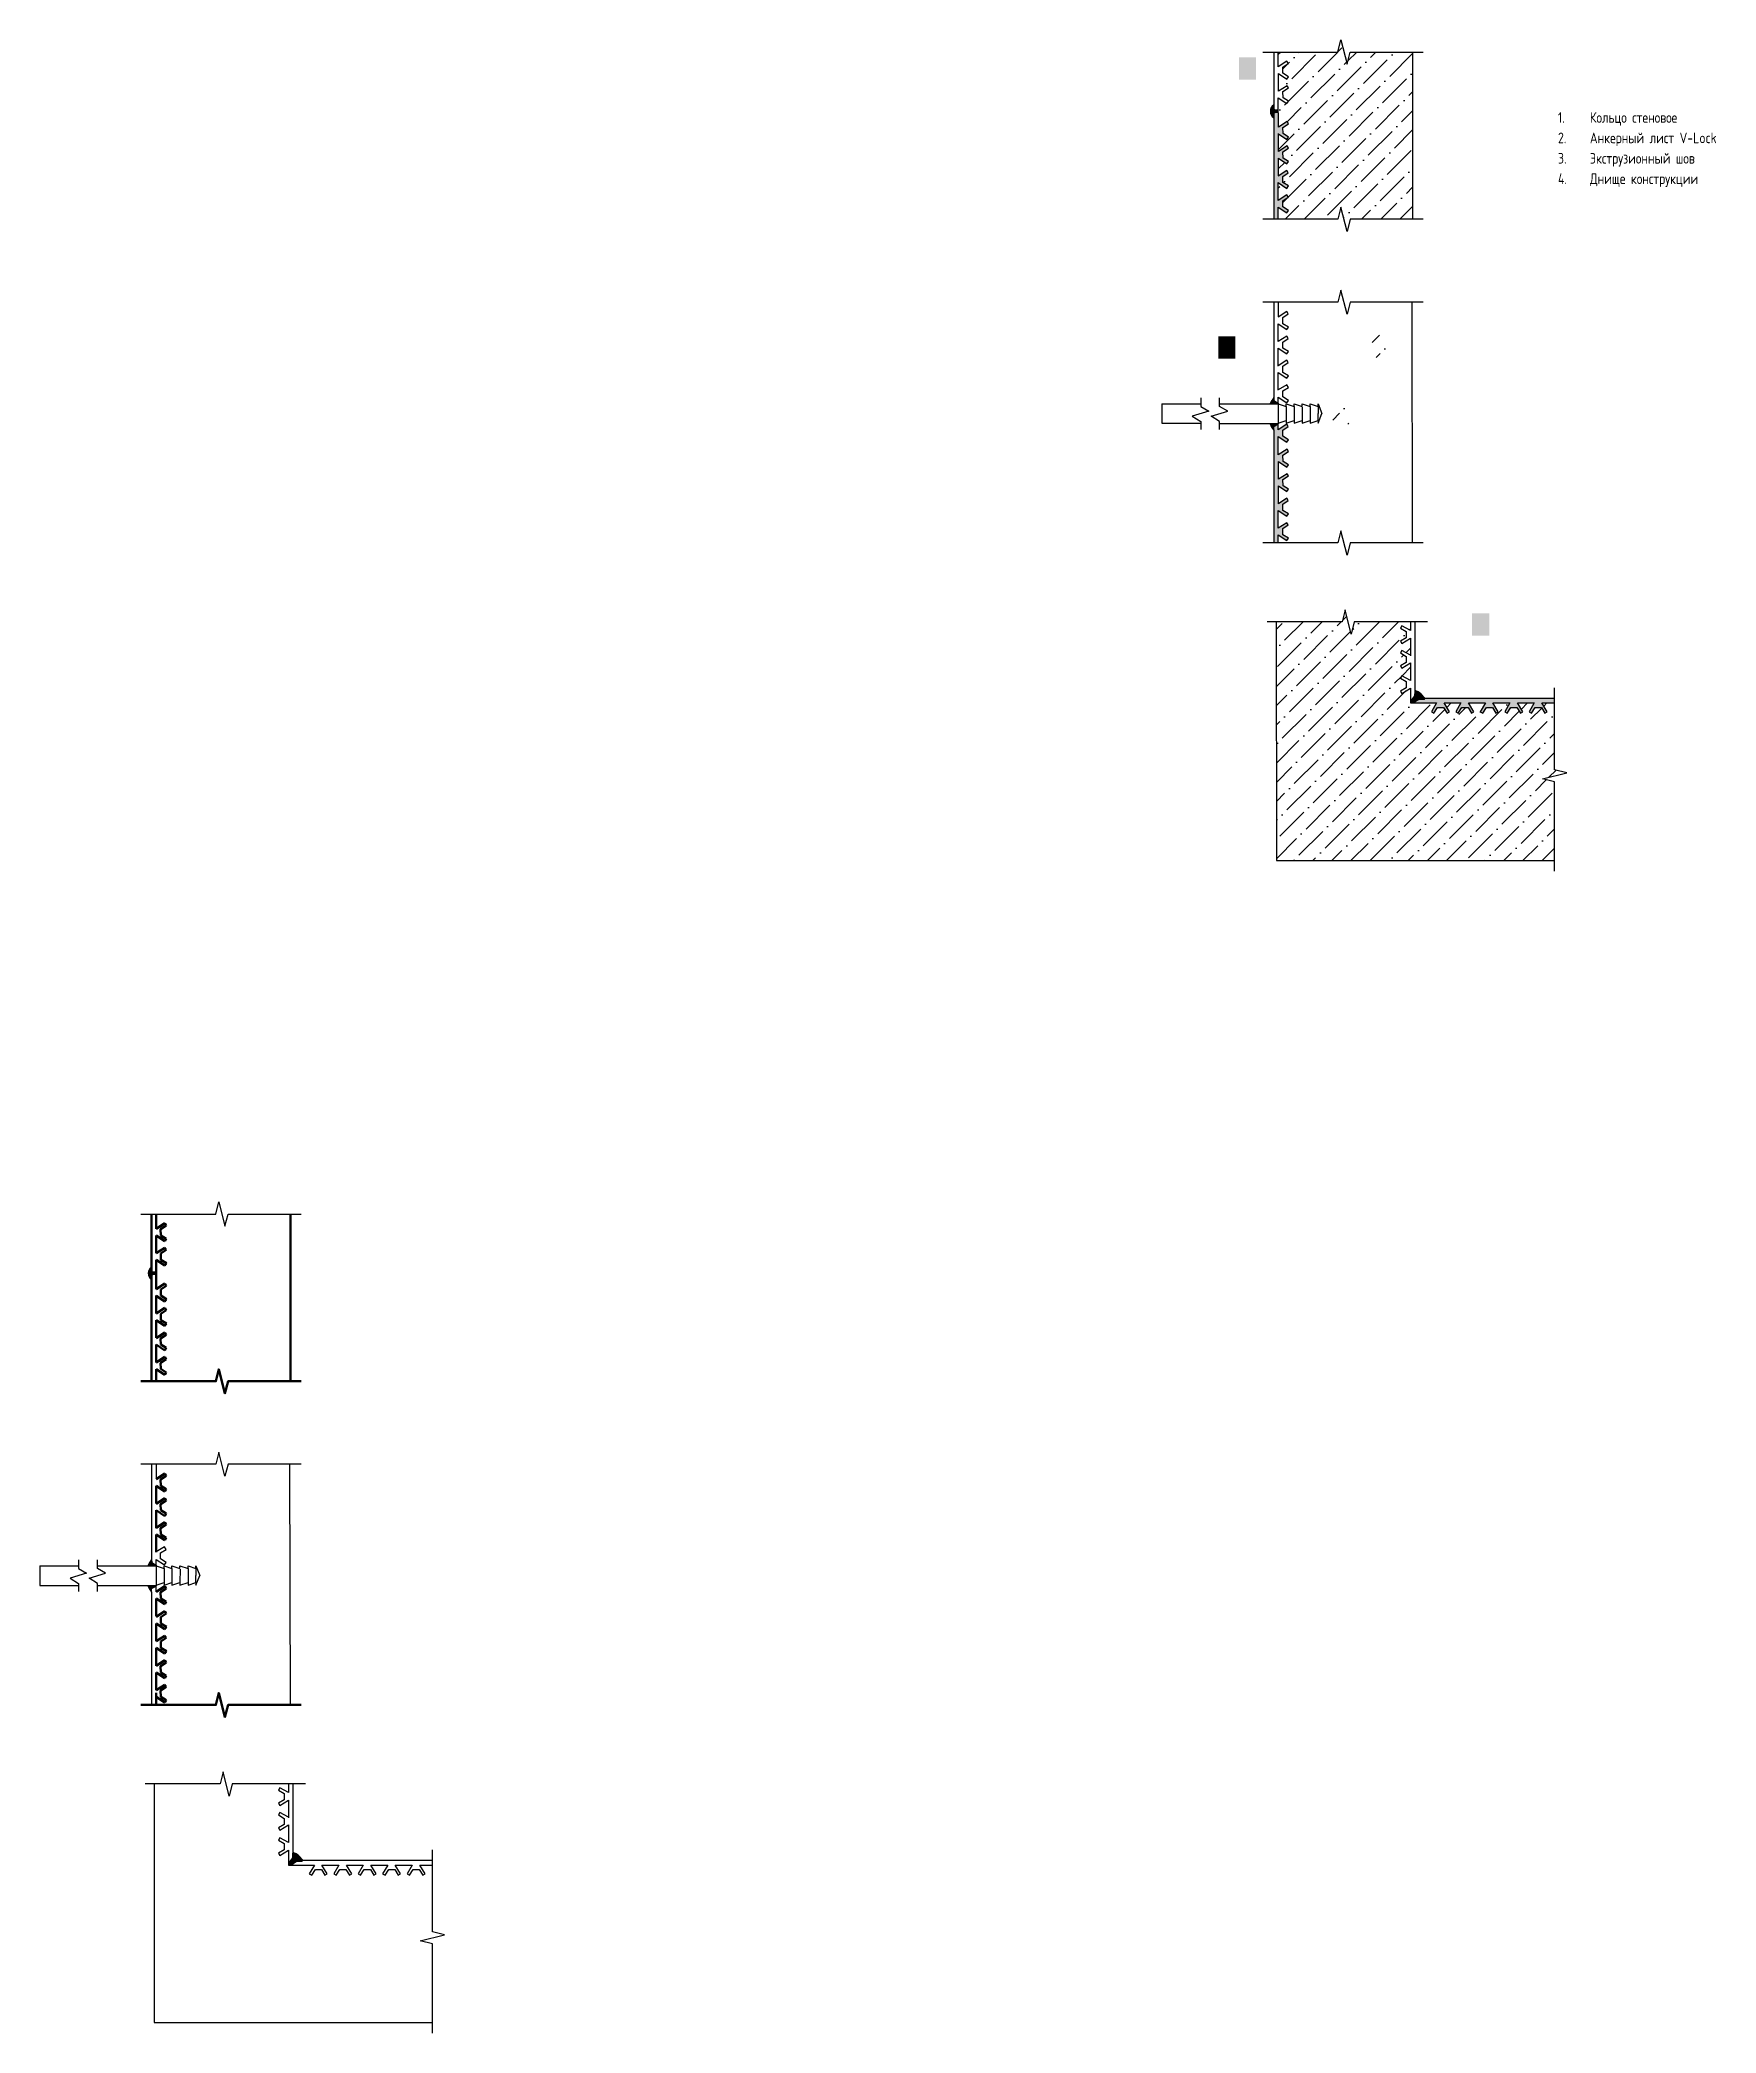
# Model space of a CAD drawing. Header units: millimetres. Extents: x 23457745 to 25202521, y 22218467 to 22861220.
# Drawn here: x 25163128 to 25202521, y 22218467 to 22265294 of the extents above; entities that cross this region are included whole.
import ezdxf

# ---------------------------------------------------------------- set-up
doc = ezdxf.new("R2010")
doc.units = ezdxf.units.MM
doc.layers.add('ШРИФТЫ', color=7, linetype='Continuous')
doc.styles.add('GOST 2.304', font='GOST_type.ttf')
pattern_1 = [(45, (870927.15, -187104.57), (168.3798023, 617.3926083), [793.75, -158.75, 0, -158.75])]

msp = doc.modelspace()

# ---------------------------------------------------------------- texts
at = {"layer": 'ШРИФТЫ', "lineweight": 30, "ltscale": 100, "insert": (25198553.969, 22263595.012), "char_height": 250, "attachment_point": 1, "line_spacing_factor": 1.15, "style": 'GOST 2.304'}
msp.add_mtext_dynamic_manual_height_columns('\\pi-750,l1000,t1000;1.^IКольцо стеновое\\P{\\C140;2.^IАнкерный лист V-Lock\\P}3.^IЭкструзионный шов\\P4.^IДнище конструкции', width=70431.32087, gutter_width=1250, heights=[24133.913], dxfattribs=at)

# ---------------------------------------------------------------- hatches: boundary and pattern name
h = msp.add_hatch()
h.set_pattern_fill('ANSI36', color=256, scale=100)
h.set_pattern_definition(pattern_1)
h.paths.add_polyline_path([(25192472.619, 22263011.587), (25192435.306, 22262955.618), (25192234.415, 22263089.545), (25192234.415, 22262671.605), (25192437.971, 22262801.534), (25192468.288, 22262749.563), (25192338.359, 22262662.943), (25192344.855, 22262517.855), (25192472.619, 22262437.732), (25192435.306, 22262381.762), (25192234.415, 22262515.689), (25192234.415, 22262097.749), (25192434.579, 22262225.513), (25192464.896, 22262173.541), (25192334.966, 22262086.922), (25192341.463, 22261941.834), (25192469.227, 22261861.71), (25192431.914, 22261805.741), (25192231.022, 22261939.668), (25192231.022, 22261521.728), (25192434.579, 22261651.658), (25192464.896, 22261599.686), (25192334.966, 22261513.066), (25192341.463, 22261367.978), (25192469.227, 22261287.855), (25192431.914, 22261231.885), (25192231.022, 22261365.813), (25192231.022, 22261079.967), (25193634.262, 22261079.967), (25193703.558, 22261361.482), (25193846.48, 22260794.122), (25193920.107, 22261079.967), (25195388.311, 22261079.967), (25195388.311, 22265008.172), (25193920.107, 22265008.172), (25193846.48, 22264722.327), (25193703.558, 22265294.017), (25193634.262, 22265008.172), (25192231.022, 22265008.172), (25192231.022, 22264661.693), (25192434.579, 22264791.623), (25192464.896, 22264739.651), (25192334.966, 22264653.031), (25192341.463, 22264507.943), (25192469.227, 22264427.82), (25192431.914, 22264371.85), (25192234.415, 22264503.516), (25192234.415, 22264087.853), (25192437.971, 22264217.782), (25192468.288, 22264165.811), (25192338.359, 22264079.191), (25192344.855, 22263934.103), (25192472.619, 22263853.98), (25192435.306, 22263798.01), (25192231, 22263934.214), (25192234.415, 22263245.46), (25192437.971, 22263375.39), (25192468.288, 22263323.418), (25192338.359, 22263236.798), (25192344.855, 22263091.71)])
h.paths.add_polyline_path([(25193987.894, 22263806.839, -1), (25193987.894, 22263786.839, -1)], flags=16)
h.paths.add_polyline_path([(25194305.394, 22263709.339), (25194630.501, 22263709.339), (25194630.501, 22264234.339), (25194305.394, 22264234.339)], flags=24)
at = {"lineweight": 30}
h = msp.add_hatch(color=140, dxfattribs=at)
h.dxf.hatch_style = 1
h.paths.add_polyline_path([(25191304.821, 22264356.568), (25191705.232, 22264356.568), (25191705.232, 22264882.318), (25191304.821, 22264882.318)])
h.paths.add_polyline_path([(25192122.748, 22261079.967), (25192231.022, 22261079.967), (25192231.022, 22261365.813), (25192431.914, 22261231.885), (25192469.227, 22261287.855), (25192341.463, 22261367.978), (25192334.966, 22261513.066), (25192464.896, 22261599.686), (25192434.579, 22261651.658), (25192231.022, 22261521.728), (25192231.022, 22261939.668), (25192431.914, 22261805.741), (25192469.227, 22261861.71), (25192341.463, 22261941.834), (25192334.966, 22262086.922), (25192464.896, 22262173.541), (25192434.579, 22262225.513), (25192234.415, 22262097.749), (25192234.415, 22262515.689), (25192435.306, 22262381.762), (25192472.619, 22262437.732), (25192344.855, 22262517.855), (25192338.359, 22262662.943), (25192468.288, 22262749.563), (25192437.971, 22262801.534), (25192234.415, 22262671.605), (25192234.415, 22263089.545), (25192435.306, 22262955.618), (25192472.619, 22263011.587), (25192344.855, 22263091.71), (25192338.359, 22263236.798), (25192468.288, 22263323.418), (25192437.971, 22263375.39), (25192234.415, 22263245.46), (25192232.713, 22263588.737), (25192176.885, 22263587.608), (25192122.748, 22263574.271)])
h = msp.add_hatch(color=256, dxfattribs=at)
h.dxf.hatch_style = 1
h.paths.add_polyline_path([(25192122.748, 22263768.29, 0.512358397), (25192122.748, 22263463.075)])
h.paths.add_polyline_path([(25192122.748, 22263657.249), (25192122.748, 22263574.271), (25192176.885, 22263587.608), (25192232.713, 22263588.737), (25192232.445, 22263642.788), (25192176.885, 22263643.911)])
h = msp.add_hatch(color=140, dxfattribs=at)
h.dxf.hatch_style = 1
h.paths.add_polyline_path([(25190819.864, 22257801.101), (25191220.275, 22257801.101), (25191220.275, 22258326.852), (25190819.864, 22258326.852)])
h = msp.add_hatch()
h.set_pattern_fill('ANSI36', color=256, scale=100)
h.set_pattern_definition(pattern_1)
h.paths.add_polyline_path([(25193512.234, 22256262.222), (25193887.502, 22256262.222), (25193887.502, 22256787.598), (25193512.234, 22256787.598)])
h.paths.add_polyline_path([(25194433.942, 22257832.777), (25194759.049, 22257832.777), (25194759.049, 22258357.777), (25194433.942, 22258357.777)], flags=17)
h = msp.add_hatch(color=256, dxfattribs=at)
h.dxf.hatch_style = 1
h.paths.add_polyline_path([(25192231.022, 22256761.974), (25192127.079, 22256818.277), (25192125.236, 22256890.564, 0.071653428), (25192038.713, 22256740.32), (25192231.022, 22256740.32)])
h = msp.add_hatch(color=256, dxfattribs=at)
h.dxf.hatch_style = 1
h.paths.add_polyline_path([(25192231.022, 22256263.911), (25192231.022, 22256274.739), (25192038.713, 22256274.739, 0.06998087), (25192122.748, 22256127.686), (25192125.692, 22256209.139)])
h = msp.add_hatch(color=140, dxfattribs=at)
h.dxf.hatch_style = 1
h.paths.add_polyline_path([(25192234.415, 22254815.196), (25192435.306, 22254681.269), (25192472.619, 22254737.238), (25192344.855, 22254817.362), (25192338.359, 22254962.45), (25192468.288, 22255049.069), (25192437.971, 22255101.041), (25192234.415, 22254971.112), (25192234.415, 22255389.052), (25192435.306, 22255255.124), (25192472.619, 22255311.094), (25192344.855, 22255391.217), (25192338.359, 22255536.305), (25192468.288, 22255622.925), (25192437.971, 22255674.897), (25192231.022, 22255542.802), (25192231.022, 22255978.066), (25192431.914, 22255844.139), (25192469.227, 22255900.108), (25192341.463, 22255980.231), (25192334.966, 22256125.319), (25192464.896, 22256211.939), (25192434.579, 22256263.911), (25192231.022, 22256133.981), (25192231.022, 22256263.911), (25192125.692, 22256209.139), (25192122.748, 22256127.686), (25192122.748, 22253474.756), (25192231.022, 22253474.756), (25192231.022, 22253665.319), (25192431.914, 22253531.392), (25192469.227, 22253587.362), (25192341.463, 22253667.485), (25192334.966, 22253812.573), (25192464.896, 22253899.193), (25192434.579, 22253951.165), (25192231.022, 22253821.235), (25192231.022, 22254239.175), (25192431.914, 22254105.248), (25192469.227, 22254161.217), (25192341.463, 22254241.341), (25192334.966, 22254386.429), (25192464.896, 22254473.048), (25192434.579, 22254525.02), (25192234.415, 22254397.256)])
h = msp.add_hatch()
h.set_pattern_fill('ANSI36', color=256, scale=100)
h.set_pattern_definition(pattern_1)
h.paths.add_polyline_path([(25195340.67, 22249715.46), (25195340.67, 22250066.27), (25195137.114, 22249940.671), (25195102.466, 22249992.643), (25195236.727, 22250074.932), (25195236.727, 22250217.855), (25195102.466, 22250300.143), (25195137.114, 22250356.446), (25195340.67, 22250243.841), (25195340.67, 22250659.798), (25195137.114, 22250534.199), (25195102.466, 22250586.171), (25195236.727, 22250668.46), (25195236.727, 22250811.382), (25195102.466, 22250893.671), (25195137.114, 22250949.974), (25195340.67, 22250837.368), (25195340.67, 22251239.967), (25195137.114, 22251114.369), (25195102.466, 22251166.341), (25195236.727, 22251248.629), (25195236.727, 22251391.552), (25195102.466, 22251473.841), (25195137.114, 22251530.143), (25195340.67, 22251417.538), (25195340.67, 22251621.094), (25194015.389, 22251621.094), (25193946.093, 22251335.249), (25193803.17, 22251906.939), (25193733.875, 22251621.094), (25192183.382, 22251621.094), (25192187.096, 22246012.47), (25198723.17, 22246012.47), (25198723.17, 22247861.798), (25198437.325, 22247931.094), (25199009.015, 22248074.017), (25198723.17, 22248147.643), (25198723.17, 22249715.46), (25198424.098, 22249715.46), (25198549.721, 22249510.497), (25198495.485, 22249477.256), (25198413.196, 22249611.517), (25198270.274, 22249611.517), (25198183.654, 22249473.742), (25198126.812, 22249510.414), (25198246.423, 22249715.46), (25197849.779, 22249715.46), (25197975.401, 22249510.497), (25197921.165, 22249477.256), (25197838.876, 22249611.517), (25197695.954, 22249611.517), (25197609.334, 22249473.742), (25197552.493, 22249510.414), (25197672.103, 22249715.46), (25197275.459, 22249715.46), (25197401.081, 22249510.497), (25197346.845, 22249477.256), (25197264.557, 22249611.517), (25197121.634, 22249611.517), (25197035.014, 22249473.742), (25196978.173, 22249510.414), (25197097.783, 22249715.46), (25196701.139, 22249715.46), (25196826.761, 22249510.497), (25196772.525, 22249477.256), (25196690.237, 22249611.517), (25196547.314, 22249611.517), (25196460.694, 22249473.742), (25196403.853, 22249510.414), (25196523.464, 22249715.46), (25196126.819, 22249715.46), (25196252.441, 22249510.497), (25196198.206, 22249477.256), (25196115.917, 22249611.517), (25195972.994, 22249611.517), (25195886.375, 22249473.742), (25195829.533, 22249510.414), (25195949.144, 22249715.46)])
h.paths.add_polyline_path([(25196599.512, 22247724.213, -1), (25196599.512, 22247704.213, -1)], flags=16)
h.paths.add_polyline_path([(25197048.293, 22247603.795), (25197448.578, 22247603.795), (25197448.578, 22248129.17), (25197048.293, 22248129.17)], flags=24)
h = msp.add_hatch(color=140, dxfattribs=at)
h.dxf.hatch_style = 1
h.paths.add_polyline_path([(25196786.796, 22251296.367), (25197187.207, 22251296.367), (25197187.207, 22251822.118), (25196786.796, 22251822.118)])
h.paths.add_polyline_path([(25195672.629, 22249819.404), (25195663.715, 22249805.531), (25195531.234, 22249805.781), (25195394.808, 22249715.46), (25195949.144, 22249715.46), (25195829.533, 22249510.414), (25195886.375, 22249473.742), (25195972.994, 22249611.517), (25196115.917, 22249611.517), (25196198.206, 22249477.256), (25196252.441, 22249510.497), (25196126.819, 22249715.46), (25196523.464, 22249715.46), (25196403.853, 22249510.414), (25196460.694, 22249473.742), (25196547.314, 22249611.517), (25196690.237, 22249611.517), (25196772.525, 22249477.256), (25196826.761, 22249510.497), (25196701.139, 22249715.46), (25197097.783, 22249715.46), (25196978.173, 22249510.414), (25197035.014, 22249473.742), (25197121.634, 22249611.517), (25197264.557, 22249611.517), (25197346.845, 22249477.256), (25197401.081, 22249510.497), (25197275.459, 22249715.46), (25197672.103, 22249715.46), (25197552.493, 22249510.414), (25197609.334, 22249473.742), (25197695.954, 22249611.517), (25197838.876, 22249611.517), (25197921.165, 22249477.256), (25197975.401, 22249510.497), (25197849.779, 22249715.46), (25198246.423, 22249715.46), (25198126.812, 22249510.414), (25198183.654, 22249473.742), (25198270.274, 22249611.517), (25198413.196, 22249611.517), (25198495.485, 22249477.256), (25198549.721, 22249510.497), (25198424.098, 22249715.46), (25198723.17, 22249715.46), (25198723.17, 22249819.404)])
h = msp.add_hatch(color=256, dxfattribs=at)
h.dxf.hatch_style = 1
h.paths.add_polyline_path([(25195531.234, 22249805.781), (25195663.715, 22249805.531), (25195672.629, 22249819.404), (25195448.945, 22249819.404), (25195448.945, 22250001.763), (25195448.147, 22250001.91), (25195437.356, 22249989.663), (25195434.675, 22249880.546), (25195340.67, 22249761.787), (25195340.67, 22249715.46), (25195394.808, 22249715.46)])
h.paths.add_polyline_path([(25195599.396, 22249913.391), (25195577.412, 22249938.146), (25195551.787, 22249957.611), (25195517.94, 22249977.076), (25195463.361, 22249999.101), (25195448.945, 22250001.763), (25195448.945, 22249819.404), (25195672.629, 22249819.404), (25195669.569, 22249833.21)], flags=17)
h = msp.add_hatch(color=1, dxfattribs=at)
h.dxf.hatch_style = 1
h.paths.add_polyline_path([(25165753.068, 22236469.501, 0.512358397), (25165753.068, 22236164.286)])
h.paths.add_polyline_path([(25165862.766, 22236344), (25165807.206, 22236345.123), (25165753.068, 22236358.461), (25165753.068, 22236275.483), (25165807.206, 22236288.82), (25165863.034, 22236289.949)])
h = msp.add_hatch(color=256, dxfattribs=at)
h.dxf.hatch_style = 1
h.paths.add_polyline_path([(25165861.343, 22229463.186), (25165757.399, 22229519.489), (25165755.557, 22229591.775, 0.071653428), (25165669.033, 22229441.531), (25165861.343, 22229441.531)])
h = msp.add_hatch(color=256, dxfattribs=at)
h.dxf.hatch_style = 1
h.paths.add_polyline_path([(25165861.343, 22228965.123), (25165861.343, 22228975.95), (25165669.033, 22228975.95, 0.06998087), (25165753.068, 22228828.898), (25165756.012, 22228910.351)])
h = msp.add_hatch(color=256, dxfattribs=at)
h.dxf.hatch_style = 1
h.paths.add_polyline_path([(25169161.554, 22222506.992), (25169294.036, 22222506.743), (25169302.95, 22222520.616), (25169079.266, 22222520.616), (25169079.266, 22222702.975), (25169078.468, 22222703.122), (25169067.677, 22222690.875), (25169064.996, 22222581.758), (25168970.991, 22222462.999), (25168970.991, 22222416.672), (25169025.128, 22222416.672)])
h.paths.add_polyline_path([(25169229.716, 22222614.603), (25169207.733, 22222639.358), (25169182.108, 22222658.823), (25169148.261, 22222678.287), (25169093.682, 22222700.312), (25169079.266, 22222702.975), (25169079.266, 22222520.616), (25169302.95, 22222520.616), (25169299.889, 22222534.422)], flags=17)

# ---------------------------------------------------------------- linework, layer by layer
for p, q in [((25192231.022, 22264661.693), (25192231.022, 22265008.172)), ((25192434.579, 22264791.623), (25192231.022, 22264661.693)), ((25192234.415, 22264087.853), (25192234.415, 22264503.516)), ((25192234.415, 22264503.516), (25192431.914, 22264371.85)), ((25192334.966, 22264653.031), (25192464.896, 22264739.651)), ((25192341.463, 22264507.943), (25192334.966, 22264653.031)), ((25192469.227, 22264427.82), (25192341.463, 22264507.943)), ((25192464.896, 22264739.651), (25192434.579, 22264791.623)), ((25192437.971, 22264217.782), (25192234.415, 22264087.853)), ((25192338.359, 22264079.191), (25192468.288, 22264165.811)), ((25192344.855, 22263934.103), (25192338.359, 22264079.191)), ((25192431.914, 22264371.85), (25192469.227, 22264427.82)), ((25192468.288, 22264165.811), (25192437.971, 22264217.782)), ((25192234.415, 22263245.46), (25192231, 22263934.214)), ((25192231, 22263934.214), (25192435.306, 22263798.01)), ((25192472.619, 22263853.98), (25192344.855, 22263934.103)), ((25192435.306, 22263798.01), (25192472.619, 22263853.98)), ((25192437.971, 22263375.39), (25192234.415, 22263245.46)), ((25192234.415, 22262671.605), (25192234.415, 22263091.71)), ((25192234.415, 22263089.545), (25192435.306, 22262955.618)), ((25192338.359, 22263236.798), (25192468.288, 22263323.418)), ((25192344.855, 22263091.71), (25192338.359, 22263236.798)), ((25192472.619, 22263011.587), (25192344.855, 22263091.71)), ((25192468.288, 22263323.418), (25192437.971, 22263375.39)), ((25192437.971, 22262801.534), (25192234.415, 22262671.605)), ((25192338.359, 22262662.943), (25192468.288, 22262749.563)), ((25192344.855, 22262517.855), (25192338.359, 22262662.943)), ((25192435.306, 22262955.618), (25192472.619, 22263011.587)), ((25192468.288, 22262749.563), (25192437.971, 22262801.534)), ((25192434.579, 22262225.513), (25192231.022, 22262095.584)), ((25192234.415, 22262097.749), (25192234.415, 22262517.855)), ((25192234.415, 22262515.689), (25192435.306, 22262381.762)), ((25192334.966, 22262086.922), (25192464.896, 22262173.541)), ((25192472.619, 22262437.732), (25192344.855, 22262517.855)), ((25192464.896, 22262173.541), (25192434.579, 22262225.513)), ((25192435.306, 22262381.762), (25192472.619, 22262437.732)), ((25192231.022, 22261521.728), (25192231.022, 22261941.834)), ((25192231.022, 22261939.668), (25192431.914, 22261805.741)), ((25192341.463, 22261941.834), (25192334.966, 22262086.922)), ((25192469.227, 22261861.71), (25192341.463, 22261941.834)), ((25192431.914, 22261805.741), (25192469.227, 22261861.71)), ((25192434.579, 22261651.658), (25192231.022, 22261521.728)), ((25192231.022, 22261365.813), (25192431.914, 22261231.885)), ((25192334.966, 22261513.066), (25192464.896, 22261599.686)), ((25192341.463, 22261367.978), (25192334.966, 22261513.066)), ((25192469.227, 22261287.855), (25192341.463, 22261367.978)), ((25192431.914, 22261231.885), (25192469.227, 22261287.855)), ((25192464.896, 22261599.686), (25192434.579, 22261651.658)), ((25192434.579, 22258910.144), (25192231.022, 22258780.214)), ((25192237.808, 22258784.545), (25192237.808, 22259131.024)), ((25192334.966, 22258771.552), (25192464.896, 22258858.172)), ((25192464.896, 22258858.172), (25192434.579, 22258910.144)), ((25192231.022, 22258206.358), (25192231.022, 22258626.464)), ((25192231.022, 22258624.298), (25192431.914, 22258490.371)), ((25192341.463, 22258626.464), (25192334.966, 22258771.552)), ((25192469.227, 22258546.341), (25192341.463, 22258626.464)), ((25192431.914, 22258490.371), (25192469.227, 22258546.341)), ((25192434.579, 22258334.122), (25192231.022, 22258204.193)), ((25192231.022, 22257630.337), (25192231.022, 22258050.443)), ((25192231.022, 22258048.277), (25192431.914, 22257914.35)), ((25192334.966, 22258195.531), (25192464.896, 22258282.151)), ((25192341.463, 22258050.443), (25192334.966, 22258195.531)), ((25192469.227, 22257970.32), (25192341.463, 22258050.443)), ((25192431.914, 22257914.35), (25192469.227, 22257970.32)), ((25192464.896, 22258282.151), (25192434.579, 22258334.122)), ((25192434.579, 22257766.763), (25192231.022, 22257636.834)), ((25192231.022, 22257062.978), (25192231.022, 22257483.084)), ((25192231.022, 22257480.918), (25192431.914, 22257346.991)), ((25192334.966, 22257628.172), (25192464.896, 22257714.791)), ((25192341.463, 22257483.084), (25192334.966, 22257628.172)), ((25192469.227, 22257402.96), (25192341.463, 22257483.084)), ((25192464.896, 22257714.791), (25192434.579, 22257766.763)), ((25192431.914, 22257346.991), (25192469.227, 22257402.96)), ((25192338.359, 22255536.305), (25192468.288, 22255622.925)), ((25192468.288, 22255622.925), (25192437.971, 22255674.897)), ((25192234.415, 22254971.112), (25192234.415, 22255389.052)), ((25192234.415, 22255389.052), (25192435.306, 22255255.124)), ((25192437.971, 22255101.041), (25192234.415, 22254971.112)), ((25192344.855, 22255391.217), (25192338.359, 22255536.305)), ((25192472.619, 22255311.094), (25192344.855, 22255391.217)), ((25192435.306, 22255255.124), (25192472.619, 22255311.094)), ((25192468.288, 22255049.069), (25192437.971, 22255101.041)), ((25192234.415, 22254397.256), (25192234.415, 22254815.196)), ((25192234.415, 22254815.196), (25192435.306, 22254681.269)), ((25192338.359, 22254962.45), (25192468.288, 22255049.069)), ((25192344.855, 22254817.362), (25192338.359, 22254962.45)), ((25192472.619, 22254737.238), (25192344.855, 22254817.362)), ((25192435.306, 22254681.269), (25192472.619, 22254737.238)), ((25192231.022, 22253821.235), (25192231.022, 22254239.175)), ((25192231.022, 22254239.175), (25192431.914, 22254105.248)), ((25192434.579, 22254525.02), (25192234.415, 22254397.256)), ((25192334.966, 22254386.429), (25192464.896, 22254473.048)), ((25192341.463, 22254241.341), (25192334.966, 22254386.429)), ((25192469.227, 22254161.217), (25192341.463, 22254241.341)), ((25192431.914, 22254105.248), (25192469.227, 22254161.217)), ((25192464.896, 22254473.048), (25192434.579, 22254525.02)), ((25192434.579, 22253951.165), (25192231.022, 22253821.235)), ((25192334.966, 22253812.573), (25192464.896, 22253899.193)), ((25192341.463, 22253667.485), (25192334.966, 22253812.573)), ((25192464.896, 22253899.193), (25192434.579, 22253951.165)), ((25192469.227, 22253587.362), (25192341.463, 22253667.485)), ((25192431.914, 22253531.392), (25192469.227, 22253587.362))]:
    msp.add_line(p, q)
for p, q in [((25192176.885, 22263643.911), (25192122.748, 22263657.249)), ((25192176.885, 22263587.608), (25192122.748, 22263574.271)), ((25192232.445, 22263642.788), (25192176.885, 22263643.911)), ((25192232.445, 22263588.732), (25192176.885, 22263587.608)), ((25192122.748, 22259131.024), (25192125.236, 22256890.564)), ((25189498.17, 22256740.32), (25189498.17, 22256285.566)), ((25189498.17, 22256740.32), (25190407.677, 22256740.32)), ((25192417.255, 22256679.686), (25192417.255, 22256350.531)), ((25192603.487, 22256679.686), (25192603.487, 22256346.2)), ((25192791.885, 22256666.792), (25192789.72, 22256350.531)), ((25192980.283, 22256679.686), (25192980.283, 22256350.531)), ((25189498.17, 22256285.566), (25190407.677, 22256285.566)), ((25192122.748, 22256127.686), (25192122.748, 22253474.756))]:
    msp.add_line(p, q, dxfattribs=at)
at = {"color": 1, "lineweight": 50}
for p, q in [((25165861.343, 22237362.905), (25165861.343, 22237709.384)), ((25166064.899, 22237492.834), (25165861.343, 22237362.905)), ((25165965.287, 22237354.243), (25166095.216, 22237440.863)), ((25165971.783, 22237209.155), (25165965.287, 22237354.243)), ((25166095.216, 22237440.863), (25166064.899, 22237492.834)), ((25165861.343, 22237206.989), (25166062.234, 22237073.062)), ((25165864.736, 22236789.064), (25165864.736, 22237209.17)), ((25166068.292, 22236918.994), (25165864.736, 22236789.064)), ((25165968.679, 22236780.402), (25166098.609, 22236867.022)), ((25166099.547, 22237129.032), (25165971.783, 22237209.155)), ((25166062.234, 22237073.062), (25166099.547, 22237129.032)), ((25166098.609, 22236867.022), (25166068.292, 22236918.994)), ((25165864.736, 22235946.672), (25165861.343, 22236630.968)), ((25165864.736, 22236633.149), (25166065.627, 22236499.222)), ((25165975.176, 22236635.314), (25165968.679, 22236780.402)), ((25166102.94, 22236555.191), (25165975.176, 22236635.314)), ((25166065.627, 22236499.222), (25166102.94, 22236555.191)), ((25166068.292, 22236076.602), (25165864.736, 22235946.672)), ((25165968.679, 22235938.01), (25166098.609, 22236024.63)), ((25165975.176, 22235792.922), (25165968.679, 22235938.01)), ((25166098.609, 22236024.63), (25166068.292, 22236076.602)), ((25165864.736, 22235372.817), (25165864.736, 22235792.922)), ((25165864.736, 22235790.757), (25166065.627, 22235656.829)), ((25166068.292, 22235502.746), (25165864.736, 22235372.817)), ((25165968.679, 22235364.155), (25166098.609, 22235450.774)), ((25166102.94, 22235712.799), (25165975.176, 22235792.922)), ((25166065.627, 22235656.829), (25166102.94, 22235712.799)), ((25166098.609, 22235450.774), (25166068.292, 22235502.746)), ((25165864.736, 22234798.961), (25165864.736, 22235219.067)), ((25165864.736, 22235216.901), (25166065.627, 22235082.974)), ((25165975.176, 22235219.067), (25165968.679, 22235364.155)), ((25166102.94, 22235138.943), (25165975.176, 22235219.067)), ((25166065.627, 22235082.974), (25166102.94, 22235138.943)), ((25166064.899, 22234926.725), (25165861.343, 22234796.795)), ((25165861.343, 22234222.94), (25165861.343, 22234643.045)), ((25165861.343, 22234640.88), (25166062.234, 22234506.953)), ((25165965.287, 22234788.133), (25166095.216, 22234874.753)), ((25165971.783, 22234643.045), (25165965.287, 22234788.133)), ((25166099.547, 22234562.922), (25165971.783, 22234643.045)), ((25166062.234, 22234506.953), (25166099.547, 22234562.922)), ((25166095.216, 22234874.753), (25166064.899, 22234926.725)), ((25166064.899, 22234352.869), (25165861.343, 22234222.94)), ((25165861.343, 22234067.024), (25166062.234, 22233933.097)), ((25165965.287, 22234214.278), (25166095.216, 22234300.898)), ((25165971.783, 22234069.19), (25165965.287, 22234214.278)), ((25166099.547, 22233989.067), (25165971.783, 22234069.19)), ((25166095.216, 22234300.898), (25166064.899, 22234352.869)), ((25166062.234, 22233933.097), (25166099.547, 22233989.067)), ((25166064.899, 22231611.355), (25165861.343, 22231481.426)), ((25165861.343, 22230907.57), (25165861.343, 22231327.676)), ((25165861.343, 22231325.51), (25166062.234, 22231191.583)), ((25165965.287, 22231472.764), (25166095.216, 22231559.384)), ((25165971.783, 22231327.676), (25165965.287, 22231472.764)), ((25166099.547, 22231247.553), (25165971.783, 22231327.676)), ((25166062.234, 22231191.583), (25166099.547, 22231247.553)), ((25166095.216, 22231559.384), (25166064.899, 22231611.355)), ((25166064.899, 22231035.334), (25165861.343, 22230905.405)), ((25165861.343, 22230331.549), (25165861.343, 22230751.655)), ((25165861.343, 22230749.489), (25166062.234, 22230615.562)), ((25165965.287, 22230896.743), (25166095.216, 22230983.362)), ((25165971.783, 22230751.655), (25165965.287, 22230896.743)), ((25166099.547, 22230671.531), (25165971.783, 22230751.655)), ((25166095.216, 22230983.362), (25166064.899, 22231035.334)), ((25166064.899, 22230467.975), (25165861.343, 22230338.045)), ((25165965.287, 22230329.383), (25166095.216, 22230416.003)), ((25165971.783, 22230184.295), (25165965.287, 22230329.383)), ((25166062.234, 22230615.562), (25166099.547, 22230671.531)), ((25166095.216, 22230416.003), (25166064.899, 22230467.975)), ((25165861.343, 22229764.19), (25165861.343, 22230184.295)), ((25165861.343, 22230182.13), (25166062.234, 22230048.203)), ((25166099.547, 22230104.172), (25165971.783, 22230184.295)), ((25166062.234, 22230048.203), (25166099.547, 22230104.172)), ((25166064.899, 22228965.123), (25165861.343, 22228835.193)), ((25165965.287, 22228826.531), (25166095.216, 22228913.151)), ((25166095.216, 22228913.151), (25166064.899, 22228965.123)), ((25165861.343, 22228261.338), (25165861.343, 22228681.443)), ((25165861.343, 22228679.278), (25166062.234, 22228545.35)), ((25165971.783, 22228681.443), (25165965.287, 22228826.531)), ((25166099.547, 22228601.32), (25165971.783, 22228681.443)), ((25166062.234, 22228545.35), (25166099.547, 22228601.32)), ((25166068.292, 22228376.109), (25165864.736, 22228246.179)), ((25165864.736, 22227672.323), (25165864.736, 22228092.429)), ((25165864.736, 22228090.264), (25166065.627, 22227956.336)), ((25165968.679, 22228237.517), (25166098.609, 22228324.137)), ((25165975.176, 22228092.429), (25165968.679, 22228237.517)), ((25166102.94, 22228012.306), (25165975.176, 22228092.429)), ((25166065.627, 22227956.336), (25166102.94, 22228012.306)), ((25166098.609, 22228324.137), (25166068.292, 22228376.109)), ((25166068.292, 22227802.253), (25165864.736, 22227672.323)), ((25165864.736, 22227098.468), (25165864.736, 22227518.573)), ((25165864.736, 22227516.408), (25166065.627, 22227382.481)), ((25165968.679, 22227663.661), (25166098.609, 22227750.281)), ((25165975.176, 22227518.573), (25165968.679, 22227663.661)), ((25166102.94, 22227438.45), (25165975.176, 22227518.573)), ((25166098.609, 22227750.281), (25166068.292, 22227802.253)), ((25166064.899, 22227226.232), (25165861.343, 22227096.302)), ((25165965.287, 22227087.64), (25166095.216, 22227174.26)), ((25165971.783, 22226942.552), (25165965.287, 22227087.64)), ((25166095.216, 22227174.26), (25166064.899, 22227226.232)), ((25166065.627, 22227382.481), (25166102.94, 22227438.45)), ((25165861.343, 22226522.447), (25165861.343, 22226942.552)), ((25165861.343, 22226940.387), (25166062.234, 22226806.459)), ((25166064.899, 22226652.376), (25165861.343, 22226522.447)), ((25165965.287, 22226513.785), (25166095.216, 22226600.405)), ((25166099.547, 22226862.429), (25165971.783, 22226942.552)), ((25166062.234, 22226806.459), (25166099.547, 22226862.429)), ((25166095.216, 22226600.405), (25166064.899, 22226652.376)), ((25165861.343, 22226366.531), (25166062.234, 22226232.604)), ((25165971.783, 22226368.697), (25165965.287, 22226513.785)), ((25166099.547, 22226288.574), (25165971.783, 22226368.697)), ((25166062.234, 22226232.604), (25166099.547, 22226288.574))]:
    msp.add_line(p, q, dxfattribs=at)
at = {"color": 1, "lineweight": 30}
for p, q in [((25165807.206, 22236345.123), (25165753.068, 22236358.461)), ((25165807.206, 22236288.82), (25165753.068, 22236275.483)), ((25165862.766, 22236344), (25165807.206, 22236345.123)), ((25165862.766, 22236289.943), (25165807.206, 22236288.82)), ((25165753.068, 22231832.236), (25165755.557, 22229591.775)), ((25165868.128, 22231485.757), (25165868.128, 22231832.236)), ((25163128.491, 22229441.531), (25163128.491, 22228986.778)), ((25163128.491, 22229441.531), (25164037.998, 22229441.531)), ((25166047.575, 22229380.898), (25166047.575, 22229051.743)), ((25166233.808, 22229380.898), (25166233.808, 22229047.412)), ((25166422.206, 22229368.004), (25166420.04, 22229051.743)), ((25166610.604, 22229380.898), (25166610.604, 22229051.743)), ((25163128.491, 22228986.778), (25164037.998, 22228986.778)), ((25165753.068, 22228828.898), (25165753.068, 22226175.968))]:
    msp.add_line(p, q, dxfattribs=at)
at = {"lineweight": 30}
for points in [[(25191871.551, 22265008.172), (25193634.262, 22265008.172), (25193703.558, 22265294.017), (25193846.48, 22264722.327), (25193920.107, 22265008.172), (25195639.508, 22265008.172)], [(25192122.748, 22265008.172), (25192122.748, 22261079.967)], [(25195388.311, 22265008.172), (25195388.311, 22261079.967)], [(25195639.508, 22261079.967), (25193920.107, 22261079.967), (25193846.48, 22260794.122), (25193703.558, 22261361.482), (25193634.262, 22261079.967), (25191871.551, 22261079.967)], [(25195639.508, 22259135.355), (25193920.107, 22259131.024), (25193846.48, 22258849.51), (25193703.558, 22259416.869), (25193634.262, 22259131.024), (25191871.551, 22259131.024)], [(25195388.311, 22253474.756), (25195374.054, 22259134.686)], [(25190407.677, 22256887.573), (25190407.677, 22256740.32), (25190407.677, 22256684.017), (25190598.241, 22256571.411), (25190208.452, 22256454.474), (25190407.677, 22256328.876), (25190407.677, 22256142.643)], [(25190849.438, 22256142.643), (25190849.438, 22256285.566), (25190849.438, 22256328.876), (25190654.543, 22256454.474), (25191044.332, 22256571.411), (25190849.438, 22256684.017), (25190849.438, 22256887.573)], [(25190849.438, 22256740.32), (25192231.022, 22256740.32), (25192231.022, 22256274.739), (25190849.438, 22256274.739)], [(25192231.022, 22256761.974), (25192231.022, 22256740.32)], [(25192231.022, 22256740.32), (25192417.255, 22256679.686), (25192417.255, 22256740.32), (25192603.487, 22256679.686), (25192603.487, 22256740.32), (25192789.72, 22256679.686), (25192789.72, 22256740.32), (25192980.283, 22256679.686), (25192980.283, 22256740.32), (25193166.515, 22256679.686), (25193166.515, 22256740.32), (25193257.466, 22256515.108)], [(25192231.022, 22256289.897), (25192417.255, 22256350.531), (25192417.255, 22256289.897), (25192603.487, 22256350.531), (25192603.487, 22256289.897), (25192789.72, 22256350.531), (25192789.72, 22256289.897), (25192980.283, 22256350.531), (25192980.283, 22256289.897), (25193166.515, 22256350.531), (25193166.515, 22256289.897), (25193257.466, 22256515.108)], [(25193166.515, 22256679.686), (25193166.515, 22256515.108)], [(25193166.515, 22256350.531), (25193166.515, 22256515.108)], [(25195639.508, 22253474.756), (25193920.107, 22253474.756), (25193846.48, 22253188.911), (25193703.558, 22253756.27), (25193634.262, 22253474.756), (25191871.551, 22253474.756)], [(25195739.121, 22251621.094), (25194015.389, 22251621.094), (25193946.093, 22251335.249), (25193803.17, 22251906.939), (25193733.875, 22251621.094), (25191971.163, 22251621.094)], [(25192183.382, 22251621.094), (25192187.096, 22246012.47), (25198723.17, 22246012.47)], [(25198723.17, 22249819.404), (25195448.945, 22249819.404), (25195448.945, 22251621.094)], [(25198723.17, 22245765.601), (25198723.17, 22247861.798), (25198437.325, 22247931.094), (25199009.015, 22248074.017), (25198723.17, 22248147.643), (25198723.17, 22250070.601)]]:
    msp.add_lwpolyline(points, dxfattribs=at)
for points in [[(25192231.022, 22261079.967), (25192231.022, 22261365.813)], [(25192125.236, 22256890.564), (25192127.079, 22256818.277), (25192231.022, 22256761.974), (25192231.022, 22256896.235), (25192429.914, 22256763.64), (25192469.227, 22256822.608), (25192334.966, 22256904.897), (25192334.966, 22257047.82), (25192469.227, 22257130.108), (25192430.757, 22257192.874), (25192231.022, 22257070.456)], [(25192122.748, 22256127.686), (25192125.692, 22256209.139), (25192231.022, 22256263.911)], [(25192437.971, 22255674.897), (25192231.022, 22255542.802), (25192231.022, 22255978.066), (25192431.914, 22255844.139), (25192469.227, 22255900.108), (25192341.463, 22255980.231), (25192334.966, 22256125.319), (25192464.896, 22256211.939), (25192434.579, 22256263.911), (25192231.022, 22256133.981), (25192231.022, 22256274.739)], [(25192231.022, 22253474.756), (25192231.022, 22253665.319), (25192431.914, 22253531.392)], [(25195340.67, 22251621.094), (25195340.67, 22251417.538), (25195137.114, 22251530.143), (25195102.466, 22251473.841), (25195236.727, 22251391.552), (25195236.727, 22251248.629), (25195102.466, 22251166.341), (25195137.114, 22251114.369), (25195340.67, 22251239.967), (25195340.67, 22250824.193)], [(25195340.67, 22250837.368), (25195137.114, 22250949.974), (25195102.466, 22250893.671), (25195236.727, 22250811.382), (25195236.727, 22250668.46), (25195102.466, 22250586.171), (25195137.114, 22250534.199), (25195340.67, 22250659.798), (25195340.67, 22250244.023)], [(25195340.67, 22250243.841), (25195137.114, 22250356.446), (25195102.466, 22250300.143), (25195236.727, 22250217.855), (25195236.727, 22250074.932), (25195102.466, 22249992.643), (25195137.114, 22249940.671), (25195340.67, 22250066.27), (25195340.67, 22249715.46), (25195949.144, 22249715.46), (25195829.533, 22249510.414), (25195886.375, 22249473.742), (25195972.994, 22249611.517), (25196115.917, 22249611.517), (25196198.206, 22249477.256), (25196252.441, 22249510.497), (25196126.819, 22249715.46), (25196523.464, 22249715.46)], [(25195394.808, 22249715.46), (25195531.234, 22249805.781), (25195663.715, 22249805.531), (25195672.629, 22249819.404), (25195669.569, 22249833.21), (25195599.396, 22249913.391), (25195577.412, 22249938.146), (25195551.787, 22249957.611), (25195517.94, 22249977.076), (25195463.361, 22249999.101), (25195448.147, 22250001.91), (25195437.356, 22249989.663), (25195434.675, 22249880.546), (25195340.67, 22249761.787)], [(25196523.464, 22249715.46), (25196403.853, 22249510.414), (25196460.694, 22249473.742), (25196547.314, 22249611.517), (25196690.237, 22249611.517), (25196772.525, 22249477.256), (25196826.761, 22249510.497), (25196701.139, 22249715.46), (25197097.783, 22249715.46)], [(25197097.783, 22249715.46), (25196978.173, 22249510.414), (25197035.014, 22249473.742), (25197121.634, 22249611.517), (25197264.557, 22249611.517), (25197346.845, 22249477.256), (25197401.081, 22249510.497), (25197275.459, 22249715.46), (25197672.103, 22249715.46)], [(25197672.103, 22249715.46), (25197552.493, 22249510.414), (25197609.334, 22249473.742), (25197695.954, 22249611.517), (25197838.876, 22249611.517), (25197921.165, 22249477.256), (25197975.401, 22249510.497), (25197849.779, 22249715.46), (25198246.423, 22249715.46)], [(25198246.423, 22249715.46), (25198126.812, 22249510.414), (25198183.654, 22249473.742), (25198270.274, 22249611.517), (25198413.196, 22249611.517), (25198495.485, 22249477.256), (25198549.721, 22249510.497), (25198424.098, 22249715.46), (25198723.17, 22249715.46)]]:
    msp.add_lwpolyline(points)
at = {"color": 1, "lineweight": 30}
for points in [[(25165501.871, 22237709.384), (25167264.582, 22237709.384), (25167333.878, 22237995.229), (25167476.801, 22237423.539), (25167550.428, 22237709.384), (25169269.829, 22237709.384)], [(25169269.829, 22231836.567), (25167550.428, 22231832.236), (25167476.801, 22231550.721), (25167333.878, 22232118.081), (25167264.582, 22231832.236), (25165501.871, 22231832.236)], [(25169018.632, 22226175.968), (25169004.375, 22231835.898)], [(25165755.557, 22229591.775), (25165757.399, 22229519.489), (25165861.343, 22229463.186), (25165861.343, 22229597.447), (25166060.235, 22229464.852), (25166099.547, 22229523.82), (25165965.287, 22229606.109), (25165965.287, 22229749.031), (25166099.547, 22229831.32), (25166061.078, 22229894.086), (25165861.343, 22229771.667)], [(25164037.998, 22229588.785), (25164037.998, 22229441.531), (25164037.998, 22229385.228), (25164228.561, 22229272.623), (25163838.773, 22229155.686), (25164037.998, 22229030.088), (25164037.998, 22228843.855)], [(25164479.758, 22228843.855), (25164479.758, 22228986.778), (25164479.758, 22229030.088), (25164284.864, 22229155.686), (25164674.653, 22229272.623), (25164479.758, 22229385.228), (25164479.758, 22229588.785)], [(25164479.758, 22229441.531), (25165861.343, 22229441.531), (25165861.343, 22228975.95), (25164479.758, 22228975.95)], [(25165861.343, 22229463.186), (25165861.343, 22229441.531)], [(25165861.343, 22229441.531), (25166047.575, 22229380.898), (25166047.575, 22229441.531), (25166233.808, 22229380.898), (25166233.808, 22229441.531), (25166420.04, 22229380.898), (25166420.04, 22229441.531), (25166610.604, 22229380.898), (25166610.604, 22229441.531), (25166796.836, 22229380.898), (25166796.836, 22229441.531), (25166887.787, 22229216.32)], [(25166796.836, 22229380.898), (25166796.836, 22229216.32)], [(25165753.068, 22228828.898), (25165756.012, 22228910.351), (25165861.343, 22228965.123)], [(25165861.343, 22228991.109), (25166047.575, 22229051.743), (25166047.575, 22228991.109), (25166233.808, 22229051.743), (25166233.808, 22228991.109), (25166420.04, 22229051.743), (25166420.04, 22228991.109), (25166610.604, 22229051.743), (25166610.604, 22228991.109), (25166796.836, 22229051.743), (25166796.836, 22228991.109), (25166887.787, 22229216.32)], [(25165861.343, 22228835.193), (25165861.343, 22228975.95)], [(25166796.836, 22229051.743), (25166796.836, 22229216.32)], [(25169369.442, 22224322.306), (25167645.709, 22224322.306), (25167576.413, 22224036.461), (25167433.491, 22224608.151), (25167364.195, 22224322.306), (25165601.484, 22224322.306)], [(25165813.702, 22224322.306), (25165817.417, 22218713.681), (25172353.491, 22218713.681)], [(25168970.991, 22224322.306), (25168970.991, 22224118.75), (25168767.435, 22224231.355), (25168732.787, 22224175.052), (25168867.047, 22224092.764), (25168867.047, 22223949.841), (25168732.787, 22223867.552), (25168767.435, 22223815.58), (25168970.991, 22223941.179), (25168970.991, 22223525.404)], [(25172353.491, 22222520.616), (25169079.266, 22222520.616), (25169079.266, 22224322.306)], [(25168970.991, 22223538.58), (25168767.435, 22223651.185), (25168732.787, 22223594.883), (25168867.047, 22223512.594), (25168867.047, 22223369.671), (25168732.787, 22223287.383), (25168767.435, 22223235.411), (25168970.991, 22223361.009), (25168970.991, 22222945.235)], [(25168970.991, 22222945.052), (25168767.435, 22223057.658), (25168732.787, 22223001.355), (25168867.047, 22222919.066), (25168867.047, 22222776.144), (25168732.787, 22222693.855), (25168767.435, 22222641.883), (25168970.991, 22222767.482), (25168970.991, 22222416.672), (25169579.464, 22222416.672), (25169459.854, 22222211.625), (25169516.695, 22222174.953), (25169603.315, 22222312.728), (25169746.237, 22222312.728), (25169828.526, 22222178.468), (25169882.762, 22222211.709), (25169757.14, 22222416.672), (25170153.784, 22222416.672)], [(25169025.128, 22222416.672), (25169161.554, 22222506.992), (25169294.036, 22222506.743), (25169302.95, 22222520.616), (25169299.889, 22222534.422), (25169229.716, 22222614.603), (25169207.733, 22222639.358), (25169182.108, 22222658.823), (25169148.261, 22222678.287), (25169093.682, 22222700.312), (25169078.468, 22222703.122), (25169067.677, 22222690.875), (25169064.996, 22222581.758), (25168970.991, 22222462.999)], [(25170153.784, 22222416.672), (25170034.174, 22222211.625), (25170091.015, 22222174.953), (25170177.635, 22222312.728), (25170320.557, 22222312.728), (25170402.846, 22222178.468), (25170457.082, 22222211.709), (25170331.46, 22222416.672), (25170728.104, 22222416.672)], [(25170728.104, 22222416.672), (25170608.493, 22222211.625), (25170665.335, 22222174.953), (25170751.955, 22222312.728), (25170894.877, 22222312.728), (25170977.166, 22222178.468), (25171031.402, 22222211.709), (25170905.779, 22222416.672), (25171302.424, 22222416.672)], [(25171302.424, 22222416.672), (25171182.813, 22222211.625), (25171239.655, 22222174.953), (25171326.274, 22222312.728), (25171469.197, 22222312.728), (25171551.486, 22222178.468), (25171605.722, 22222211.709), (25171480.099, 22222416.672), (25171876.744, 22222416.672)], [(25171876.744, 22222416.672), (25171757.133, 22222211.625), (25171813.975, 22222174.953), (25171900.594, 22222312.728), (25172043.517, 22222312.728), (25172125.806, 22222178.468), (25172180.041, 22222211.709), (25172054.419, 22222416.672), (25172353.491, 22222416.672)], [(25172353.491, 22218466.813), (25172353.491, 22220563.01), (25172067.646, 22220632.306), (25172639.336, 22220775.228), (25172353.491, 22220848.855), (25172353.491, 22222771.813)]]:
    msp.add_lwpolyline(points, dxfattribs=at)
at = {"color": 1, "lineweight": 50}
for points in [[(25165753.068, 22237709.384), (25165753.068, 22233781.179)], [(25169018.632, 22237709.384), (25169018.632, 22233781.179)], [(25169269.829, 22233781.179), (25167550.428, 22233781.179), (25167476.801, 22233495.334), (25167333.878, 22234062.693), (25167264.582, 22233781.179), (25165501.871, 22233781.179)], [(25165861.343, 22233781.179), (25165861.343, 22234067.024)], [(25169269.829, 22226175.968), (25167550.428, 22226175.968), (25167476.801, 22225890.123), (25167333.878, 22226457.482), (25167264.582, 22226175.968), (25165501.871, 22226175.968)], [(25165861.343, 22226175.968), (25165861.343, 22226461.813)]]:
    msp.add_lwpolyline(points, dxfattribs=at)
at = {"lineweight": 30}
for centre, radius, start, end in [((25192232.579, 22263615.682), 188.022, 125.7425725, 234.2574275), ((25192603.487, 22256515.108), 608.022, 141.8659729, 158.2597063), ((25192603.487, 22256499.95), 608.022, 201.7402937, 217.7526182)]:
    msp.add_arc(centre, radius, start, end, dxfattribs=at)
at = {"color": 1, "lineweight": 30}
for centre, radius, start, end in [((25165862.9, 22236316.894), 188.022, 125.7425725, 234.2574275), ((25166233.808, 22229216.32), 608.022, 141.8659729, 158.2597063), ((25166233.808, 22229201.162), 608.022, 201.7402937, 217.7526182)]:
    msp.add_arc(centre, radius, start, end, dxfattribs=at)

msp.set_redraw_order([(e.dxf.handle, doc.entitydb.next_handle()) for e in msp.query("TEXT MTEXT ATTDEF DIMENSION ARC_DIMENSION")])  # texts and dimensions are drawn at this point

doc.saveas('drawing.dxf')
